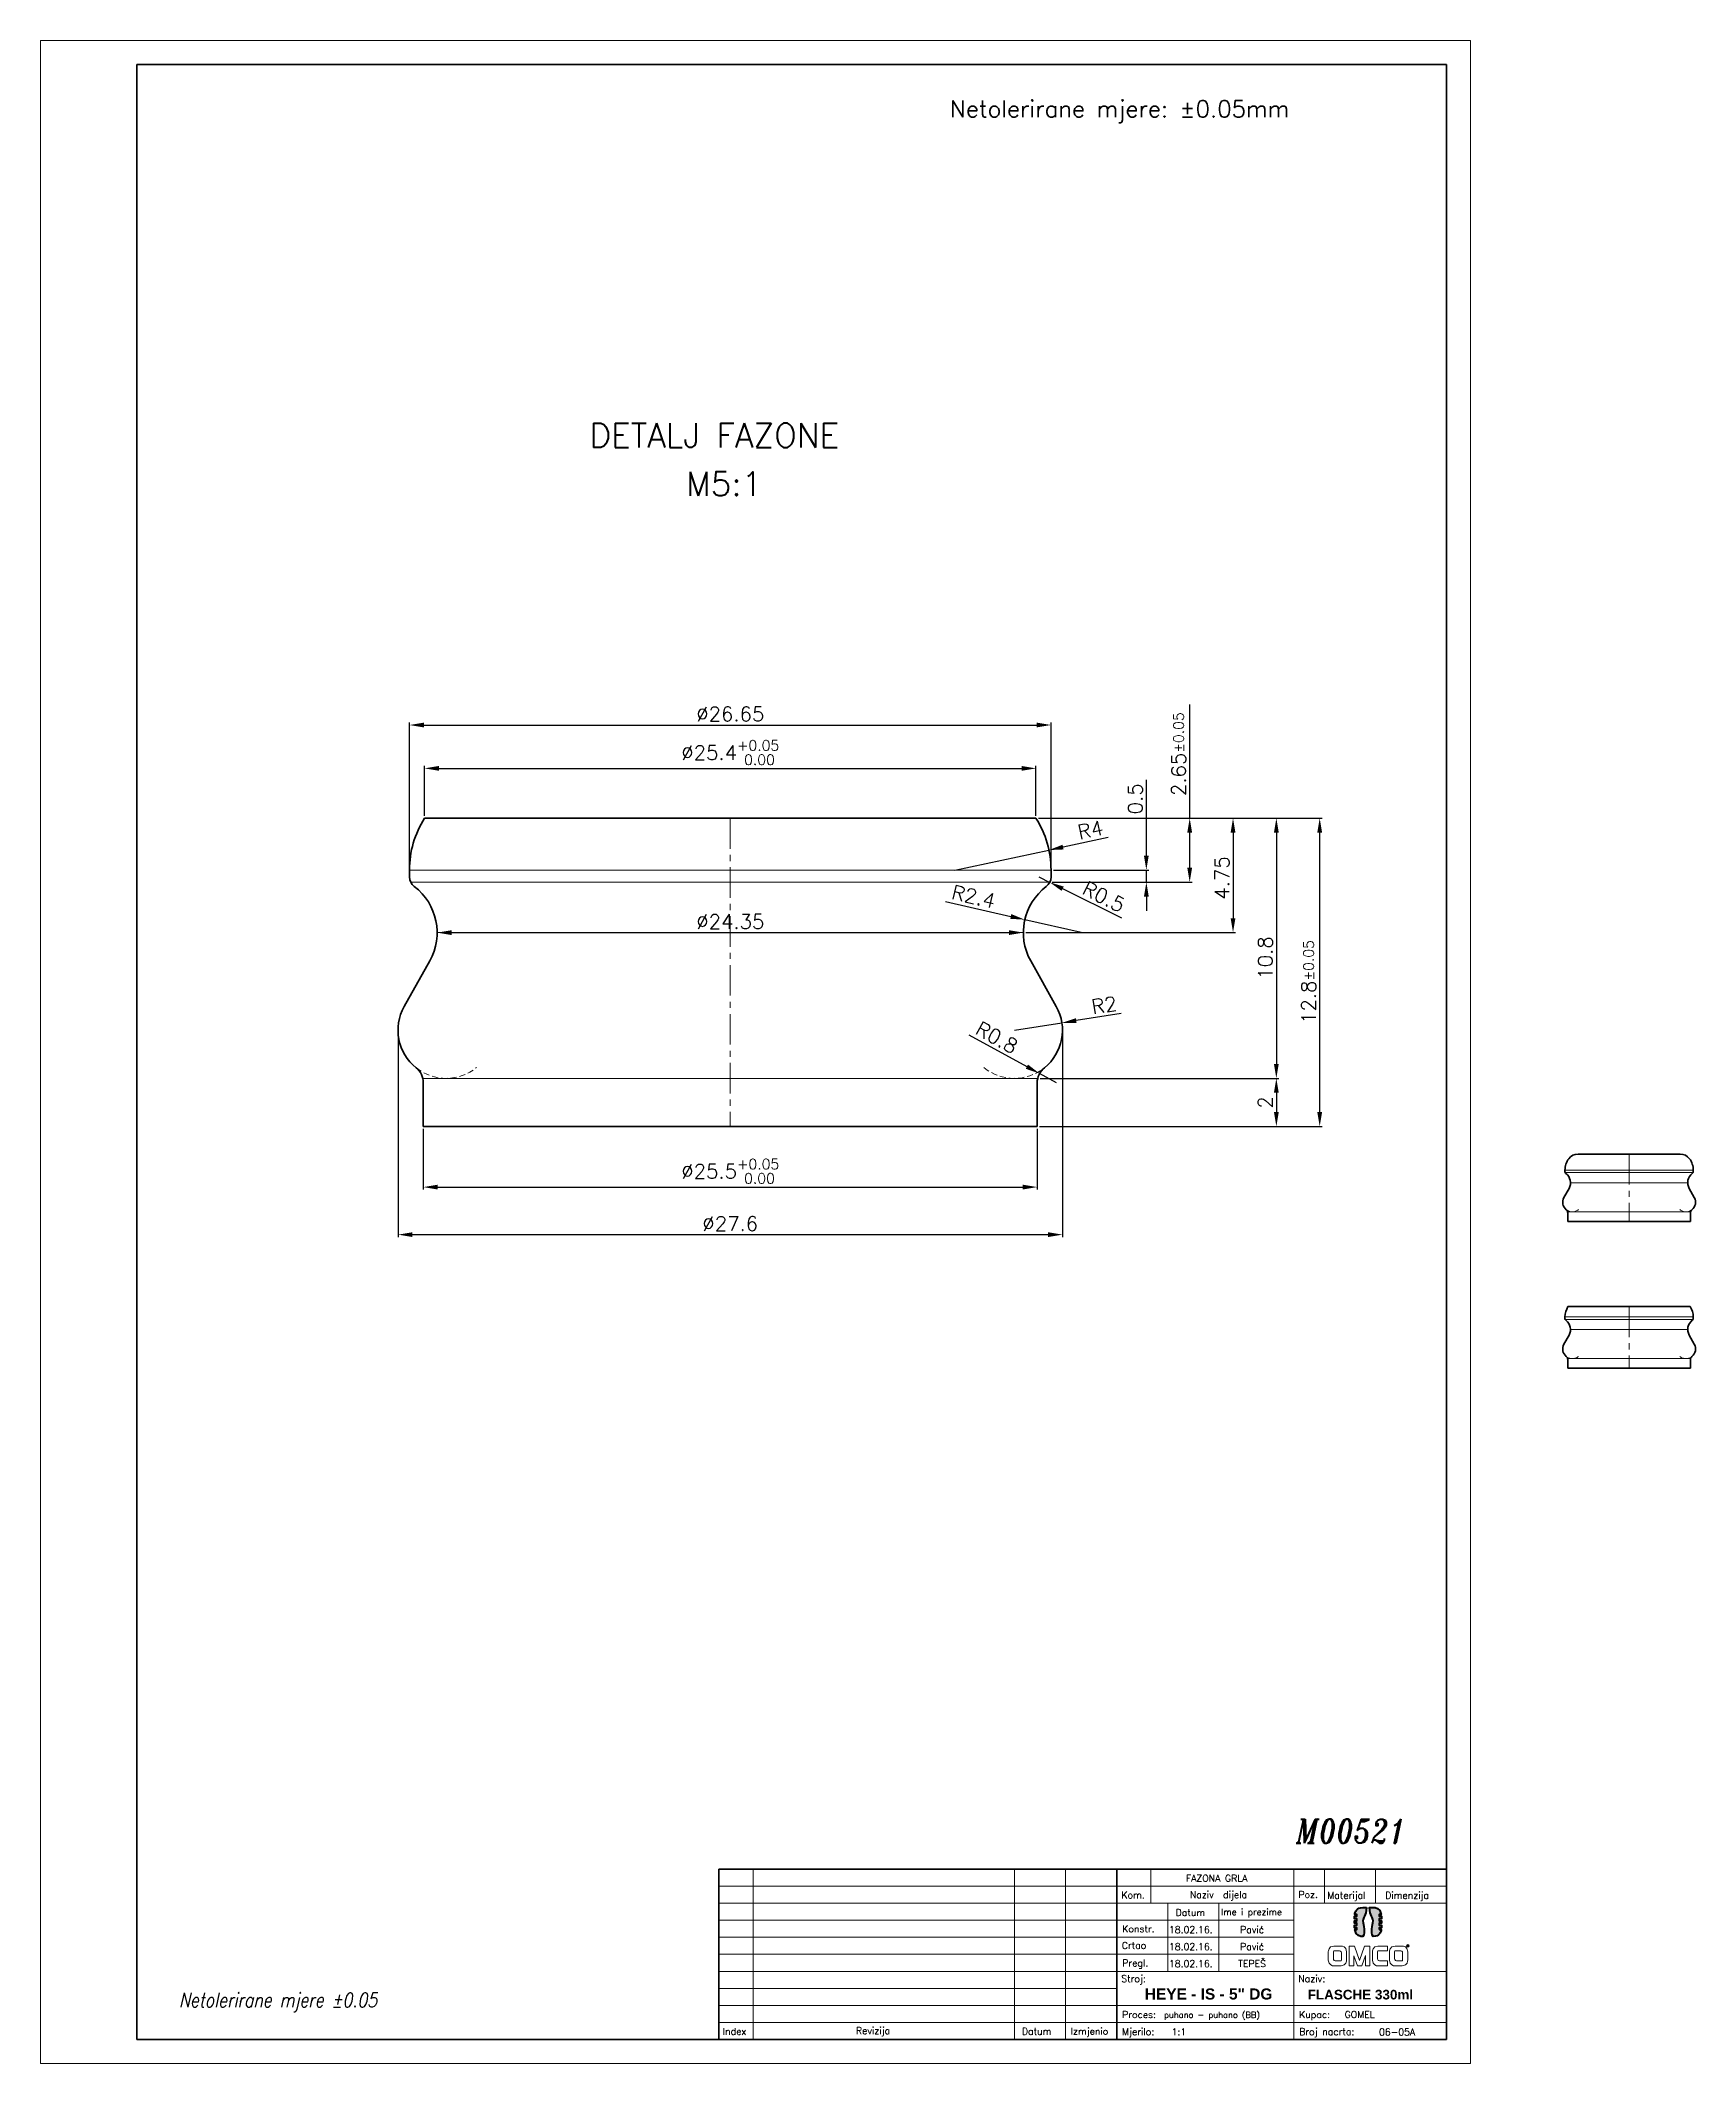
# Model space of a CAD drawing. Extents: x 678 to 1021, y 7 to 427.
import ezdxf

# ---------------------------------------------------------------- set-up
doc = ezdxf.new("R2010")
doc.units = 0
doc.header["$LTSCALE"] = 0.2
doc.linetypes.add('CENTER', pattern=[50.8, 31.75, -6.35, 6.35, -6.35])
doc.linetypes.add('HIDDEN', pattern=[9.525, 6.35, -3.175])
doc.layers.get('0').update_dxf_attribs({"linetype": 'CONTINUOUS', "lineweight": 15})
doc.layers.get('DEFPOINTS').update_dxf_attribs({"linetype": 'CONTINUOUS'})
for name, color, linetype, lineweight in [('1', 1, 'CENTER', 15), ('2', 2, 'HIDDEN', 15), ('3', 3, 'CONTINUOUS', 35), ('4', 5, 'CONTINUOUS', 50), ('8', 250, 'CONTINUOUS', 15)]:
    doc.layers.add(name, color=color, linetype=linetype, lineweight=lineweight)
doc.styles.add('ITALICT', font='ITALICT.shx', dxfattribs={"width": 0.8, "height": 2.5})
doc.styles.add('ROMANS', font='romans.shx')
doc.dimstyles.new('MD1', dxfattribs={"dimtxt": 3, "dimasz": 3, "dimexe": 0.5, "dimexo": 0.5, "dimgap": 0.8, "dimtad": 1, "dimlfac": 0.2, "dimzin": 9, "dimdsep": 46, "dimtxsty": 'ROMANS', "dimcen": 1, "dimclrt": 256, "dimadec": 1, "dimazin": 2, "dimtfac": 1, "dimtmove": 0, "dimatfit": 3, "dimfxl": 1, "dimtolj": 1, "dimtzin": 0, "dimarcsym": 0})
doc.dimstyles.new('MD1$4', dxfattribs={"dimtxt": 3, "dimasz": 3, "dimexe": 0.5, "dimexo": 0.5, "dimgap": 0.8, "dimtad": 1, "dimlfac": 0.2, "dimzin": 9, "dimdsep": 46, "dimtxsty": 'ROMANS', "dimcen": 1, "dimclrt": 256, "dimadec": 1, "dimazin": 2, "dimtfac": 1, "dimtmove": 0, "dimatfit": 3, "dimfxl": 1, "dimtolj": 1, "dimtzin": 0, "dimarcsym": 0})

msp = doc.modelspace()

# ---------------------------------------------------------------- texts
at = {"style": 'ROMANS'}
for s, height, p in [('Netolerirane mjere: %%p0.05mm', 3.5, (866.619, 410.801)), ('DETALJ FAZONE', 5, (791.746, 342.272)), ('M5:1', 5, (811.772, 332.223)), ('Kom.', 1.414, (902.231, 41.031)), ('FAZONA GRLA', 1.414, (915.628, 44.52)), ('Naziv  dijela', 1.414, (916.444, 41.108)), ('Poz.', 1.414, (938.991, 41.134)), ('Materijal', 1.414, (944.984, 40.977)), ('Dimenzija', 1.414, (957.031, 40.98)), ('Datum', 1.414, (913.501, 37.401)), ('Ime i prezime', 1.3433, (922.949, 37.534)), ('Konstr.', 1.414, (902.402, 34.018)), ('18.02.16.', 1.414, (912.096, 33.855)), ('Pavić', 1.414, (926.89, 33.855)), ('Crtao', 1.414, (902.308, 30.565)), ('18.02.16.', 1.414, (912.096, 30.32)), ('Pavić', 1.414, (926.89, 30.32)), ('Pregl.', 1.414, (902.402, 26.925)), ('18.02.16.', 1.414, (912.096, 26.785)), ('TEPEŠ', 1.414, (926.497, 26.803)), ('Stroj:', 1.414, (902.209, 23.667)), ('Naziv:', 1.414, (938.973, 23.667)), ('Proces:', 1.414, (902.381, 16.215)), ('puhano - puhano (BB)', 1.25, (911.081, 16.234)), ('Kupac:', 1.414, (939.145, 16.215)), ('GOMEL', 1.414, (948.595, 16.227)), ('Index', 1.414, (819.434, 12.711)), ('Revizija', 1.414, (847.11, 12.885)), ('Datum', 1.414, (881.571, 12.723)), ('Izmjenio', 1.414, (891.69, 12.764)), ('Mjerilo:', 1.414, (902.381, 12.68)), ('1:1', 1.414, (912.649, 12.626)), ('Broj nacrta:', 1.414, (939.154, 12.678)), ('06-05A', 1.414, (955.728, 12.596))]:
    msp.add_text(s, height=height, dxfattribs=at).set_placement(p)
at = {"style": 'ITALICT', "width": 0.8}
for s, height, p in [('M00521', 5, (938.499, 52.509)), ('Netolerirane mjere %%P0.05', 3, (706.5, 18.448))]:
    msp.add_text(s, height=height, dxfattribs=at).set_placement(p)
at = {"attachment_point": 1, "style": 'ROMANS'}
for s, insert, char_height, width in [('{\\fArial|b1|i0|c238|p34;HEYE - IS - 5" DG}', (907.078, 22.35), 2.3, 46.27901), ('{\\fArial|b1|i0|c238|p34;FLASCHE 330ml}', (940.921, 22.064), 2, 34.724)]:
    msp.add_mtext(s, dxfattribs=dict(at, insert=insert, char_height=char_height, width=width))

# ---------------------------------------------------------------- blocks, each defined once
blk = doc.blocks.new('*D2')
at = {"color": 0, "lineweight": -2, "transparency": 16777216}
for p, q in [((757.24, 200.79), (757.24, 188.21)), ((884.74, 200.79), (884.74, 188.21)), ((760.24, 188.71), (881.74, 188.71))]:
    blk.add_line(p, q, dxfattribs=at)
at = {"color": 0, "transparency": 16777216}
for points in [[(760.24, 189.21), (760.24, 188.21), (757.24, 188.71)], [(881.74, 189.21), (881.74, 188.21), (884.74, 188.71)]]:
    blk.add_solid(points, dxfattribs=at)
at = {"layer": 'DEFPOINTS', "color": 0, "transparency": 16777216}
for p in [(757.24, 201.29), (884.74, 201.29), (884.74, 188.71)]:
    blk.add_point(p, dxfattribs=at)
at = {"transparency": 16777216, "insert": (820.99, 192), "char_height": 3, "attachment_point": 5, "style": 'ROMANS'}
blk.add_mtext('\\A1;%%c25.5{}{\\H0.71x;\\C3;\\S+0.05^  0.00;}', dxfattribs=at)
blk = doc.blocks.new('*D3')
at = {"color": 0, "lineweight": -2, "transparency": 16777216}
for p, q in [((751.99, 220.79), (751.99, 178.34)), ((889.99, 220.79), (889.99, 178.34)), ((754.99, 178.84), (886.99, 178.84))]:
    blk.add_line(p, q, dxfattribs=at)
at = {"color": 0, "transparency": 16777216}
for points in [[(754.99, 179.34), (754.99, 178.34), (751.99, 178.84)], [(886.99, 179.34), (886.99, 178.34), (889.99, 178.84)]]:
    blk.add_solid(points, dxfattribs=at)
at = {"layer": 'DEFPOINTS', "color": 0, "transparency": 16777216}
for p in [(751.99, 221.29), (889.99, 221.29), (889.99, 178.84)]:
    blk.add_point(p, dxfattribs=at)
at = {"transparency": 16777216, "insert": (820.99, 181.14), "char_height": 3, "attachment_point": 5, "style": 'ROMANS'}
blk.add_mtext('\\A1;%%c27.6', dxfattribs=at)
blk = doc.blocks.new('*D4')
at = {"color": 0, "lineweight": -2, "transparency": 16777216}
for p, q in [((763.11, 241.54), (878.86, 241.54)), ((881.86, 241.99), (881.86, 242.04))]:
    blk.add_line(p, q, dxfattribs=at)
at = {"color": 0, "transparency": 16777216}
for points in [[(763.11, 242.04), (763.11, 241.04), (760.11, 241.54)], [(878.86, 242.04), (878.86, 241.04), (881.86, 241.54)]]:
    blk.add_solid(points, dxfattribs=at)
at = {"layer": 'DEFPOINTS', "color": 0, "transparency": 16777216}
for p in [(760.11, 241.54), (881.86, 241.54), (881.86, 241.49)]:
    blk.add_point(p, dxfattribs=at)
at = {"transparency": 16777216, "insert": (820.99, 243.84), "char_height": 3, "attachment_point": 5, "style": 'ROMANS'}
blk.add_mtext('\\A1;%%c24.35', dxfattribs=at)
blk = doc.blocks.new('*D5')
at = {"color": 0, "lineweight": -2, "transparency": 16777216}
for p, q in [((754.36, 255.04), (754.36, 285.14)), ((757.36, 284.64), (884.61, 284.64)), ((887.61, 255.04), (887.61, 285.14))]:
    blk.add_line(p, q, dxfattribs=at)
at = {"color": 0, "transparency": 16777216}
for points in [[(757.36, 285.14), (757.36, 284.14), (754.36, 284.64)], [(884.61, 285.14), (884.61, 284.14), (887.61, 284.64)]]:
    blk.add_solid(points, dxfattribs=at)
at = {"layer": 'DEFPOINTS', "color": 0, "transparency": 16777216}
for p in [(887.61, 284.64), (754.36, 254.54), (887.61, 254.54)]:
    blk.add_point(p, dxfattribs=at)
at = {"transparency": 16777216, "insert": (820.99, 286.94), "char_height": 3, "attachment_point": 5, "style": 'ROMANS'}
blk.add_mtext('\\A1;%%c26.65', dxfattribs=at)
blk = doc.blocks.new('*D6')
at = {"color": 0, "lineweight": -2, "transparency": 16777216}
for p, q in [((757.5, 265.79), (757.5, 276.14)), ((760.5, 275.64), (881.48, 275.64)), ((884.48, 265.79), (884.48, 276.14))]:
    blk.add_line(p, q, dxfattribs=at)
at = {"color": 0, "transparency": 16777216}
for points in [[(760.5, 276.14), (760.5, 275.14), (757.5, 275.64)], [(881.48, 276.14), (881.48, 275.14), (884.48, 275.64)]]:
    blk.add_solid(points, dxfattribs=at)
at = {"layer": 'DEFPOINTS', "color": 0, "transparency": 16777216}
for p in [(884.48, 275.64), (757.5, 265.29), (884.48, 265.29)]:
    blk.add_point(p, dxfattribs=at)
at = {"transparency": 16777216, "insert": (820.99, 278.92), "char_height": 3, "attachment_point": 5, "style": 'ROMANS'}
blk.add_mtext('\\A1;%%c25.4{}{\\H0.71x;\\C3;\\S+0.05^  0.00;}', dxfattribs=at)
blk = doc.blocks.new('*D7')
at = {"color": 0, "lineweight": -2, "transparency": 16777216}
for p, q in [((916.41, 265.29), (916.41, 288.89)), ((884.98, 265.29), (916.91, 265.29)), ((916.41, 255.04), (916.41, 262.29)), ((887.87, 252.04), (916.91, 252.04))]:
    blk.add_line(p, q, dxfattribs=at)
at = {"color": 0, "transparency": 16777216}
for points in [[(915.91, 262.29), (916.91, 262.29), (916.41, 265.29)], [(915.91, 255.04), (916.91, 255.04), (916.41, 252.04)]]:
    blk.add_solid(points, dxfattribs=at)
at = {"layer": 'DEFPOINTS', "color": 0, "transparency": 16777216}
for p in [(884.48, 265.29), (887.37, 252.04), (916.41, 252.04)]:
    blk.add_point(p, dxfattribs=at)
at = {"transparency": 16777216, "insert": (914.11, 278.59), "char_height": 3, "attachment_point": 5, "rotation": 90, "style": 'ROMANS'}
blk.add_mtext('\\A1;2.65{}{\\H0.71x;\\C3;%%p0.05}', dxfattribs=at)
blk = doc.blocks.new('*D8')
at = {"color": 0, "lineweight": -2, "transparency": 16777216}
for p, q in [((907.41, 257.54), (907.41, 273.27)), ((887.87, 252.04), (907.91, 252.04)), ((888.11, 254.54), (907.91, 254.54)), ((907.41, 252.04), (907.41, 254.54)), ((907.41, 249.04), (907.41, 246.04))]:
    blk.add_line(p, q, dxfattribs=at)
at = {"color": 0, "transparency": 16777216}
for points in [[(906.91, 257.54), (907.91, 257.54), (907.41, 254.54)], [(906.91, 249.04), (907.91, 249.04), (907.41, 252.04)]]:
    blk.add_solid(points, dxfattribs=at)
at = {"layer": 'DEFPOINTS', "color": 0, "transparency": 16777216}
for p in [(887.37, 252.04), (887.61, 254.54), (907.41, 254.54)]:
    blk.add_point(p, dxfattribs=at)
at = {"transparency": 16777216, "insert": (905.11, 269.33), "char_height": 3, "attachment_point": 5, "rotation": 90, "style": 'ROMANS'}
blk.add_mtext('\\A1;0.5', dxfattribs=at)
blk = doc.blocks.new('*D9')
at = {"color": 0, "lineweight": -2, "transparency": 16777216}
for p, q in [((884.98, 265.29), (925.91, 265.29)), ((925.41, 262.29), (925.41, 244.54)), ((882.36, 241.54), (925.91, 241.54))]:
    blk.add_line(p, q, dxfattribs=at)
at = {"color": 0, "transparency": 16777216}
for points in [[(924.91, 262.29), (925.91, 262.29), (925.41, 265.29)], [(924.91, 244.54), (925.91, 244.54), (925.41, 241.54)]]:
    blk.add_solid(points, dxfattribs=at)
at = {"layer": 'DEFPOINTS', "color": 0, "transparency": 16777216}
for p in [(884.48, 265.29), (881.86, 241.54), (925.41, 241.54)]:
    blk.add_point(p, dxfattribs=at)
at = {"transparency": 16777216, "insert": (923.11, 252.91), "char_height": 3, "attachment_point": 5, "rotation": 90, "style": 'ROMANS'}
blk.add_mtext('\\A1;4.75', dxfattribs=at)
blk = doc.blocks.new('*D10')
at = {"color": 0, "lineweight": -2, "transparency": 16777216}
for p, q in [((884.98, 265.29), (934.91, 265.29)), ((934.41, 262.29), (934.41, 214.29)), ((885.35, 211.29), (934.91, 211.29))]:
    blk.add_line(p, q, dxfattribs=at)
at = {"color": 0, "transparency": 16777216}
for points in [[(933.91, 262.29), (934.91, 262.29), (934.41, 265.29)], [(933.91, 214.29), (934.91, 214.29), (934.41, 211.29)]]:
    blk.add_solid(points, dxfattribs=at)
at = {"layer": 'DEFPOINTS', "color": 0, "transparency": 16777216}
for p in [(884.48, 265.29), (884.85, 211.29), (934.41, 211.29)]:
    blk.add_point(p, dxfattribs=at)
at = {"transparency": 16777216, "insert": (932.11, 236.29), "char_height": 3, "attachment_point": 5, "rotation": 90, "style": 'ROMANS'}
blk.add_mtext('\\A1;10.8', dxfattribs=at)
blk = doc.blocks.new('*D11')
at = {"color": 0, "lineweight": -2, "transparency": 16777216}
for p, q in [((885.35, 211.29), (934.91, 211.29)), ((934.41, 208.29), (934.41, 204.29)), ((885.24, 201.29), (934.91, 201.29))]:
    blk.add_line(p, q, dxfattribs=at)
at = {"color": 0, "transparency": 16777216}
for points in [[(933.91, 208.29), (934.91, 208.29), (934.41, 211.29)], [(933.91, 204.29), (934.91, 204.29), (934.41, 201.29)]]:
    blk.add_solid(points, dxfattribs=at)
at = {"layer": 'DEFPOINTS', "color": 0, "transparency": 16777216}
for p in [(884.85, 211.29), (884.74, 201.29), (934.41, 201.29)]:
    blk.add_point(p, dxfattribs=at)
at = {"transparency": 16777216, "insert": (932.11, 206.29), "char_height": 3, "attachment_point": 5, "rotation": 90, "style": 'ROMANS'}
blk.add_mtext('\\A1;2', dxfattribs=at)
blk = doc.blocks.new('*D12')
at = {"color": 0, "lineweight": -2, "transparency": 16777216}
for p, q in [((884.98, 265.29), (943.91, 265.29)), ((943.41, 204.29), (943.41, 262.29)), ((885.24, 201.29), (943.91, 201.29))]:
    blk.add_line(p, q, dxfattribs=at)
at = {"color": 0, "transparency": 16777216}
for points in [[(942.91, 262.29), (943.91, 262.29), (943.41, 265.29)], [(942.91, 204.29), (943.91, 204.29), (943.41, 201.29)]]:
    blk.add_solid(points, dxfattribs=at)
at = {"layer": 'DEFPOINTS', "color": 0, "transparency": 16777216}
for p in [(884.48, 265.29), (943.41, 265.29), (884.74, 201.29)]:
    blk.add_point(p, dxfattribs=at)
at = {"transparency": 16777216, "insert": (941.11, 231.29), "char_height": 3, "attachment_point": 5, "rotation": 90, "style": 'ROMANS'}
blk.add_mtext('\\A1;12.8{}{\\H0.71x;\\C3;%%p0.05}', dxfattribs=at)
blk = doc.blocks.new('*D30')
at = {"color": 0, "lineweight": -2, "transparency": 16777216}
for p, q in [((899.5, 261.29), (890.11, 259.3)), ((867.61, 254.54), (887.18, 258.68))]:
    blk.add_line(p, q, dxfattribs=at)
at = {"color": 0, "transparency": 16777216}
blk.add_solid([(890.01, 259.79), (890.22, 258.81), (887.18, 258.68)], dxfattribs=at)
at = {"layer": 'DEFPOINTS', "color": 0, "transparency": 16777216}
for p in [(887.18, 258.68), (867.61, 254.54)]:
    blk.add_point(p, dxfattribs=at)
at = {"transparency": 16777216, "insert": (895.8, 262.86), "char_height": 3, "attachment_point": 5, "rotation": 11.9565, "style": 'ROMANS'}
blk.add_mtext('\\A1;R4', dxfattribs=at)
blk = doc.blocks.new('*D31')
at = {"color": 0, "lineweight": -2, "transparency": 16777216}
for p, q in [((885.11, 253.1), (887.35, 251.98)), ((902.34, 244.53), (890.04, 250.65))]:
    blk.add_line(p, q, dxfattribs=at)
at = {"color": 0, "transparency": 16777216}
blk.add_solid([(890.26, 251.1), (889.81, 250.2), (887.35, 251.98)], dxfattribs=at)
at = {"layer": 'DEFPOINTS', "color": 0, "transparency": 16777216}
for p in [(885.11, 253.1), (887.35, 251.98)]:
    blk.add_point(p, dxfattribs=at)
at = {"transparency": 16777216, "insert": (898.56, 248.98), "char_height": 3, "attachment_point": 5, "rotation": 333.5586, "style": 'ROMANS'}
blk.add_mtext('\\A1;R0.5', dxfattribs=at)
blk = doc.blocks.new('*D32')
at = {"color": 0, "lineweight": -2, "transparency": 16777216}
for p, q in [((865.71, 248.02), (879.24, 244.9)), ((893.86, 241.54), (882.17, 244.23))]:
    blk.add_line(p, q, dxfattribs=at)
at = {"color": 0, "transparency": 16777216}
blk.add_solid([(879.36, 245.39), (879.13, 244.41), (882.17, 244.23)], dxfattribs=at)
at = {"layer": 'DEFPOINTS', "color": 0, "transparency": 16777216}
for p in [(882.17, 244.23), (893.86, 241.54)]:
    blk.add_point(p, dxfattribs=at)
at = {"transparency": 16777216, "insert": (871.53, 249.04), "char_height": 3, "attachment_point": 5, "rotation": 347.0319, "style": 'ROMANS'}
blk.add_mtext('\\A1;R2.4', dxfattribs=at)
blk = doc.blocks.new('*D33')
at = {"color": 0, "lineweight": -2, "transparency": 16777216}
for p, q in [((879.99, 221.29), (889.87, 222.81)), ((902.18, 224.72), (892.83, 223.27))]:
    blk.add_line(p, q, dxfattribs=at)
at = {"color": 0, "transparency": 16777216}
blk.add_solid([(892.76, 223.77), (892.91, 222.78), (889.87, 222.81)], dxfattribs=at)
at = {"layer": 'DEFPOINTS', "color": 0, "transparency": 16777216}
for p in [(889.87, 222.81), (879.99, 221.29)]:
    blk.add_point(p, dxfattribs=at)
at = {"transparency": 16777216, "insert": (898.64, 226.5), "char_height": 3, "attachment_point": 5, "rotation": 8.787, "style": 'ROMANS'}
blk.add_mtext('\\A1;R2', dxfattribs=at)
blk = doc.blocks.new('*D34')
at = {"color": 0, "lineweight": -2, "transparency": 16777216}
for p, q in [((870.54, 220.31), (882.59, 213.72)), ((888.74, 210.36), (885.23, 212.28))]:
    blk.add_line(p, q, dxfattribs=at)
at = {"color": 0, "transparency": 16777216}
blk.add_solid([(882.83, 214.15), (882.35, 213.28), (885.23, 212.28)], dxfattribs=at)
at = {"layer": 'DEFPOINTS', "color": 0, "transparency": 16777216}
for p in [(885.23, 212.28), (888.74, 210.36)]:
    blk.add_point(p, dxfattribs=at)
at = {"transparency": 16777216, "insert": (876.35, 219.75), "char_height": 3, "attachment_point": 5, "rotation": 331.3319, "style": 'ROMANS'}
blk.add_mtext('\\A1;R0.8', dxfattribs=at)

# ---------------------------------------------------------------- dimensions: what is measured, and where the dimension line sits
for base, p1, p2, text, override, picture, middle in [((887.611, 284.639), (754.361, 254.536), (887.611, 254.536), '%%c<>', {"dimtmove": 0}, '*D5', (820.986, 284.639)), ((884.476, 275.639), (757.496, 265.286), (884.476, 265.286), '%%c<>{}{\\H0.71x;\\C3;\\S+0.05^  0.00;}', {"dimtp": 0.05, "dimtm": 0, "dimtmove": 0}, '*D6', (820.986, 275.639)), ((889.986, 178.844), (751.986, 221.286), (889.986, 221.286), '%%c<>', {"dimtmove": 0}, '*D3', (820.986, 178.844)), ((884.736, 188.712), (757.236, 201.286), (884.736, 201.286), '%%c<>{}{\\H0.71x;\\C3;\\S+0.05^  0.00;}', {"dimdec": 1, "dimtp": 0.05, "dimtmove": 0}, '*D2', (820.986, 188.712))]:
    dim = msp.add_linear_dim(base=base, p1=p1, p2=p2, text=text, dimstyle='MD1', override=override)
    dim.commit()
    dim.dimension.update_dxf_attribs({"geometry": picture, "text_midpoint": middle, "dimtype": 160})
for base, p1, p2, override, picture, middle in [((916.407, 252.036), (884.476, 265.286), (887.374, 252.036), {"dimtp": 0.05, "dimtm": 0.05, "dimtmove": 0}, '*D7', (916.407, 278.588)), ((943.407, 265.286), (884.736, 201.286), (884.476, 265.286), {"dimtp": 0.05, "dimtm": 0.05, "dimtdec": 2, "dimtmove": 0, "dimtzin": 0}, '*D12', (943.407, 231.286))]:
    dim = msp.add_linear_dim(base=base, p1=p1, p2=p2, angle=90, text='<>{}{\\H0.71x;\\C3;%%p0.05}', dimstyle='MD1', override=override)
    dim.commit()
    dim.dimension.update_dxf_attribs({"geometry": picture, "text_midpoint": middle, "dimtype": 160})
for base, p1, p2, override, picture, middle in [((907.407, 254.536), (887.374, 252.036), (887.611, 254.536), {"dimdec": 1, "dimtmove": 0}, '*D8', (907.407, 269.326)), ((925.407, 241.536), (884.476, 265.286), (881.861, 241.536), {"dimtmove": 0}, '*D9', (925.407, 252.911)), ((934.407, 211.286), (884.476, 265.286), (884.845, 211.286), {"dimtmove": 0}, '*D10', (934.407, 236.286))]:
    dim = msp.add_linear_dim(base=base, p1=p1, p2=p2, angle=90, dimstyle='MD1', override=override)
    dim.commit()
    dim.dimension.update_dxf_attribs({"geometry": picture, "text_midpoint": middle, "dimtype": 160})
for center, mpoint, picture, middle in [((867.611, 254.536), (887.177, 258.679), '*D30', (896.275, 260.606)), ((885.111, 253.098), (887.35, 251.985), '*D31', (897.531, 246.921)), ((893.861, 241.536), (882.167, 244.229), '*D32', (871.016, 246.797)), ((879.986, 221.286), (889.869, 222.813), '*D33', (898.989, 224.223)), ((888.736, 210.357), (885.226, 212.276), '*D34', (875.249, 217.731))]:
    dim = msp.add_radius_dim(center=center, mpoint=mpoint, dimstyle='MD1$4')
    dim.commit()
    dim.dimension.update_dxf_attribs({"geometry": picture, "text_midpoint": middle})
dim = msp.add_linear_dim(base=(881.861, 241.536), p1=(760.111, 241.536), p2=(881.861, 241.494), text='%%c<>', dimstyle='MD1', override={"dimtp": 0, "dimtm": 0.05})
dim.commit()
dim.dimension.update_dxf_attribs({"geometry": '*D4', "text_midpoint": (820.986, 243.836)})
dim = msp.add_linear_dim(base=(934.407, 201.286), p1=(884.845, 211.286), p2=(884.736, 201.286), angle=90, dimstyle='MD1')
dim.commit()
dim.dimension.update_dxf_attribs({"geometry": '*D11', "text_midpoint": (932.107, 206.286)})

# ---------------------------------------------------------------- hatches: boundary and pattern name
at = {"layer": '4'}
h = msp.add_hatch(color=142, dxfattribs=at)
edge = h.paths.add_edge_path()
edge.add_spline(control_points=[(950.69, 34.588), (950.69, 34.588), (950.69, 34.588), (950.69, 34.588), (950.69, 34.588), (950.847, 33.196), (952.077, 33.124), (952.259, 33.124), (952.259, 33.124), (952.259, 33.124), (952.395, 33.124), (952.395, 33.124), (952.395, 33.124), (953.041, 34.053), (952.391, 35.407), (952.391, 36.374), (952.391, 36.374), (952.391, 37.134), (953.06, 37.338), (953.133, 39.161), (953.133, 39.161), (952.361, 39.161), (952.361, 39.161), (952.361, 39.161), (951.058, 39.161), (950.761, 38.156), (950.693, 37.697)], knot_values=[0.8095238, 0.8095238, 0.8095238, 0.8095238, 0.8333333, 0.8333333, 0.8333333, 0.8334333, 0.8571429, 0.8571429, 0.8571429, 0.8572429, 0.9047619, 0.9047619, 0.9047619, 0.9048619, 0.952381, 0.952381, 0.952381, 0.952481, 1, 1, 1, 1.047619, 1.047619, 1.047619, 1.047719, 1.0952381, 1.0952381, 1.0952381, 1.0952381], degree=3, periodic=0)
edge.add_spline(control_points=[(950.693, 37.697), (950.693, 37.697), (951.135, 37.697), (951.135, 37.697)], knot_values=[0.0952381, 0.0952381, 0.0952381, 0.0952381, 0.1428571, 0.1428571, 0.1428571, 0.1428571], degree=3, periodic=0)
edge.add_spline(control_points=[(951.135, 37.697), (951.135, 37.697), (951.135, 37.697), (951.135, 37.697), (951.135, 37.697), (951.135, 37.697), (951.135, 37.328), (951.135, 37.328)], knot_values=[0.1428571, 0.1428571, 0.1428571, 0.1428571, 0.1666667, 0.1666667, 0.1666667, 0.1667667, 0.1904762, 0.1904762, 0.1904762, 0.1904762], degree=3, periodic=0)
edge.add_spline(control_points=[(951.135, 37.328), (951.135, 37.328), (951.135, 37.328), (951.135, 37.328), (951.135, 37.328), (951.135, 37.328), (950.673, 37.328), (950.673, 37.328)], knot_values=[0.1904762, 0.1904762, 0.1904762, 0.1904762, 0.2142857, 0.2142857, 0.2142857, 0.2143857, 0.2380952, 0.2380952, 0.2380952, 0.2380952], degree=3, periodic=0)
edge.add_spline(control_points=[(950.673, 37.328), (950.673, 37.328), (950.673, 37.328), (950.673, 37.328), (950.673, 37.328), (950.673, 37.328), (950.673, 36.784), (950.673, 36.784)], knot_values=[0.2380952, 0.2380952, 0.2380952, 0.2380952, 0.2619048, 0.2619048, 0.2619048, 0.2620048, 0.2857143, 0.2857143, 0.2857143, 0.2857143], degree=3, periodic=0)
edge.add_spline(control_points=[(950.673, 36.784), (950.673, 36.784), (950.673, 36.784), (950.673, 36.784), (950.673, 36.784), (950.673, 36.784), (951.135, 36.784), (951.135, 36.784)], knot_values=[0.2857143, 0.2857143, 0.2857143, 0.2857143, 0.3095238, 0.3095238, 0.3095238, 0.3096238, 0.3333333, 0.3333333, 0.3333333, 0.3333333], degree=3, periodic=0)
edge.add_spline(control_points=[(951.135, 36.784), (951.135, 36.784), (951.135, 36.784), (951.135, 36.784), (951.135, 36.784), (951.135, 36.784), (951.135, 36.414), (951.135, 36.414)], knot_values=[0.3333333, 0.3333333, 0.3333333, 0.3333333, 0.3571429, 0.3571429, 0.3571429, 0.3572429, 0.3809524, 0.3809524, 0.3809524, 0.3809524], degree=3, periodic=0)
edge.add_spline(control_points=[(951.135, 36.414), (951.135, 36.414), (951.135, 36.414), (951.135, 36.414), (951.135, 36.414), (951.135, 36.414), (950.673, 36.414), (950.673, 36.414)], knot_values=[0.3809524, 0.3809524, 0.3809524, 0.3809524, 0.4047619, 0.4047619, 0.4047619, 0.4048619, 0.4285714, 0.4285714, 0.4285714, 0.4285714], degree=3, periodic=0)
edge.add_spline(control_points=[(950.673, 36.414), (950.673, 36.414), (950.673, 36.414), (950.673, 36.414), (950.673, 36.414), (950.673, 36.414), (950.673, 35.871), (950.673, 35.871)], knot_values=[0.4285714, 0.4285714, 0.4285714, 0.4285714, 0.452381, 0.452381, 0.452381, 0.452481, 0.4761905, 0.4761905, 0.4761905, 0.4761905], degree=3, periodic=0)
edge.add_spline(control_points=[(950.673, 35.871), (950.673, 35.871), (950.673, 35.871), (950.673, 35.871), (950.673, 35.871), (950.673, 35.871), (951.135, 35.871), (951.135, 35.871)], knot_values=[0.4761905, 0.4761905, 0.4761905, 0.4761905, 0.5, 0.5, 0.5, 0.5001, 0.5238095, 0.5238095, 0.5238095, 0.5238095], degree=3, periodic=0)
edge.add_spline(control_points=[(951.135, 35.871), (951.135, 35.871), (951.135, 35.871), (951.135, 35.871), (951.135, 35.871), (951.135, 35.871), (951.135, 35.501), (951.135, 35.501)], knot_values=[0.5238095, 0.5238095, 0.5238095, 0.5238095, 0.547619, 0.547619, 0.547619, 0.547719, 0.5714286, 0.5714286, 0.5714286, 0.5714286], degree=3, periodic=0)
edge.add_spline(control_points=[(951.135, 35.501), (951.135, 35.501), (951.135, 35.501), (951.135, 35.501), (951.135, 35.501), (951.135, 35.501), (950.673, 35.501), (950.673, 35.501)], knot_values=[0.5714286, 0.5714286, 0.5714286, 0.5714286, 0.5952381, 0.5952381, 0.5952381, 0.5953381, 0.6190476, 0.6190476, 0.6190476, 0.6190476], degree=3, periodic=0)
edge.add_spline(control_points=[(950.673, 35.501), (950.673, 35.501), (950.673, 35.501), (950.673, 35.501), (950.673, 35.501), (950.673, 35.501), (950.673, 34.958), (950.673, 34.958)], knot_values=[0.6190476, 0.6190476, 0.6190476, 0.6190476, 0.6428571, 0.6428571, 0.6428571, 0.6429571, 0.6666667, 0.6666667, 0.6666667, 0.6666667], degree=3, periodic=0)
edge.add_spline(control_points=[(950.673, 34.958), (950.673, 34.958), (950.673, 34.958), (950.673, 34.958), (950.673, 34.958), (950.673, 34.958), (951.135, 34.958), (951.135, 34.958)], knot_values=[0.6666667, 0.6666667, 0.6666667, 0.6666667, 0.6904762, 0.6904762, 0.6904762, 0.6905762, 0.7142857, 0.7142857, 0.7142857, 0.7142857], degree=3, periodic=0)
edge.add_spline(control_points=[(951.135, 34.958), (951.135, 34.958), (951.135, 34.958), (951.135, 34.958), (951.135, 34.958), (951.135, 34.958), (951.135, 34.588), (951.135, 34.588)], knot_values=[0.7142857, 0.7142857, 0.7142857, 0.7142857, 0.7380952, 0.7380952, 0.7380952, 0.7381952, 0.7619048, 0.7619048, 0.7619048, 0.7619048], degree=3, periodic=0)
edge.add_spline(control_points=[(951.135, 34.588), (951.135, 34.588), (951.135, 34.588), (951.135, 34.588), (951.135, 34.588), (951.135, 34.588), (950.69, 34.588), (950.69, 34.588)], knot_values=[0.7619048, 0.7619048, 0.7619048, 0.7619048, 0.7857143, 0.7857143, 0.7857143, 0.7858143, 0.8095238, 0.8095238, 0.8095238, 0.8095238], degree=3, periodic=0)
h = msp.add_hatch(color=253, dxfattribs=at)
edge = h.paths.add_edge_path()
edge.add_spline(control_points=[(955.757, 35.871), (955.757, 35.871), (955.757, 35.871), (955.757, 35.871), (955.757, 35.871), (955.757, 35.871), (956.219, 35.871), (956.219, 35.871)], knot_values=[0.2380952, 0.2380952, 0.2380952, 0.2380952, 0.2619048, 0.2619048, 0.2619048, 0.2620048, 0.2857143, 0.2857143, 0.2857143, 0.2857143], degree=3, periodic=0)
edge.add_spline(control_points=[(956.219, 35.871), (956.219, 35.871), (956.219, 35.871), (956.219, 35.871), (956.219, 35.871), (956.219, 35.871), (956.219, 36.414), (956.219, 36.414)], knot_values=[0.2857143, 0.2857143, 0.2857143, 0.2857143, 0.3095238, 0.3095238, 0.3095238, 0.3096238, 0.3333333, 0.3333333, 0.3333333, 0.3333333], degree=3, periodic=0)
edge.add_spline(control_points=[(956.219, 36.414), (956.219, 36.414), (956.219, 36.414), (956.219, 36.414), (956.219, 36.414), (956.219, 36.414), (955.757, 36.414), (955.757, 36.414)], knot_values=[0.3333333, 0.3333333, 0.3333333, 0.3333333, 0.3571429, 0.3571429, 0.3571429, 0.3572429, 0.3809524, 0.3809524, 0.3809524, 0.3809524], degree=3, periodic=0)
edge.add_spline(control_points=[(955.757, 36.414), (955.757, 36.414), (955.757, 36.414), (955.757, 36.414), (955.757, 36.414), (955.757, 36.414), (955.757, 36.784), (955.757, 36.784)], knot_values=[0.3809524, 0.3809524, 0.3809524, 0.3809524, 0.4047619, 0.4047619, 0.4047619, 0.4048619, 0.4285714, 0.4285714, 0.4285714, 0.4285714], degree=3, periodic=0)
edge.add_spline(control_points=[(955.757, 36.784), (955.757, 36.784), (955.757, 36.784), (955.757, 36.784), (955.757, 36.784), (955.757, 36.784), (956.219, 36.784), (956.219, 36.784)], knot_values=[0.4285714, 0.4285714, 0.4285714, 0.4285714, 0.4523809, 0.4523809, 0.4523809, 0.4524809, 0.4761905, 0.4761905, 0.4761905, 0.4761905], degree=3, periodic=0)
edge.add_spline(control_points=[(956.219, 36.784), (956.219, 36.784), (956.219, 36.784), (956.219, 36.784), (956.219, 36.784), (956.219, 36.784), (956.219, 37.328), (956.219, 37.328)], knot_values=[0.4761905, 0.4761905, 0.4761905, 0.4761905, 0.5, 0.5, 0.5, 0.5001, 0.5238095, 0.5238095, 0.5238095, 0.5238095], degree=3, periodic=0)
edge.add_spline(control_points=[(956.219, 37.328), (956.219, 37.328), (956.219, 37.328), (956.219, 37.328), (956.219, 37.328), (956.219, 37.328), (955.757, 37.328), (955.757, 37.328)], knot_values=[0.5238095, 0.5238095, 0.5238095, 0.5238095, 0.547619, 0.547619, 0.547619, 0.547719, 0.5714286, 0.5714286, 0.5714286, 0.5714286], degree=3, periodic=0)
edge.add_spline(control_points=[(955.757, 37.328), (955.757, 37.328), (955.757, 37.328), (955.757, 37.328), (955.757, 37.328), (955.757, 37.328), (955.757, 37.697), (955.757, 37.697)], knot_values=[0.5714286, 0.5714286, 0.5714286, 0.5714286, 0.5952381, 0.5952381, 0.5952381, 0.5953381, 0.6190476, 0.6190476, 0.6190476, 0.6190476], degree=3, periodic=0)
edge.add_spline(control_points=[(955.757, 37.697), (955.757, 37.697), (955.757, 37.697), (955.757, 37.697), (955.757, 37.697), (955.757, 37.697), (956.201, 37.697), (956.201, 37.697)], knot_values=[0.6190476, 0.6190476, 0.6190476, 0.6190476, 0.6428571, 0.6428571, 0.6428571, 0.6429571, 0.6666667, 0.6666667, 0.6666667, 0.6666667], degree=3, periodic=0)
edge.add_spline(control_points=[(956.201, 37.697), (956.201, 37.697), (956.201, 37.697), (956.201, 37.697), (956.201, 37.697), (956.038, 39.081), (954.814, 39.161), (954.633, 39.161), (954.633, 39.161), (954.633, 39.161), (953.759, 39.161), (953.759, 39.161)], knot_values=[0.6666667, 0.6666667, 0.6666667, 0.6666667, 0.6904762, 0.6904762, 0.6904762, 0.6905762, 0.7142857, 0.7142857, 0.7142857, 0.7143857, 0.7619048, 0.7619048, 0.7619048, 0.7619048], degree=3, periodic=0)
edge.add_spline(control_points=[(953.759, 39.161), (953.759, 39.161), (953.759, 39.161), (953.759, 39.161), (953.759, 39.161), (953.832, 37.338), (954.501, 37.134), (954.501, 36.374), (954.501, 36.374), (954.501, 35.407), (953.851, 34.053), (954.497, 33.124), (954.497, 33.124), (954.497, 33.124), (954.541, 33.124), (954.541, 33.124), (954.541, 33.124), (955.844, 33.124), (956.135, 34.129), (956.2, 34.588)], knot_values=[0.7619048, 0.7619048, 0.7619048, 0.7619048, 0.7857143, 0.7857143, 0.7857143, 0.7858143, 0.8095238, 0.8095238, 0.8095238, 0.8096238, 0.8571429, 0.8571429, 0.8571429, 0.8572429, 0.9047619, 0.9047619, 0.9047619, 0.9048619, 0.952381, 0.952381, 0.952381, 0.952381], degree=3, periodic=0)
edge.add_spline(control_points=[(956.2, 34.588), (956.2, 34.588), (955.757, 34.588), (955.757, 34.588), (955.757, 34.588), (955.757, 34.958), (955.757, 34.958)], knot_values=[0.952381, 0.952381, 0.952381, 0.952381, 1, 1, 1, 1.047619, 1.047619, 1.047619, 1.047619], degree=3, periodic=0)
edge.add_spline(control_points=[(955.757, 34.958), (955.757, 34.958), (955.757, 34.958), (955.757, 34.958), (955.757, 34.958), (955.757, 34.958), (956.219, 34.958), (956.219, 34.958)], knot_values=[0.047619, 0.047619, 0.047619, 0.047619, 0.0714286, 0.0714286, 0.0714286, 0.0715286, 0.0952381, 0.0952381, 0.0952381, 0.0952381], degree=3, periodic=0)
edge.add_spline(control_points=[(956.219, 34.958), (956.219, 34.958), (956.219, 34.958), (956.219, 34.958), (956.219, 34.958), (956.219, 34.958), (956.219, 35.501), (956.219, 35.501)], knot_values=[0.0952381, 0.0952381, 0.0952381, 0.0952381, 0.1190476, 0.1190476, 0.1190476, 0.1191476, 0.1428571, 0.1428571, 0.1428571, 0.1428571], degree=3, periodic=0)
edge.add_spline(control_points=[(956.219, 35.501), (956.219, 35.501), (956.219, 35.501), (956.219, 35.501), (956.219, 35.501), (956.219, 35.501), (955.757, 35.501), (955.757, 35.501)], knot_values=[0.1428571, 0.1428571, 0.1428571, 0.1428571, 0.1666667, 0.1666667, 0.1666667, 0.1667667, 0.1904762, 0.1904762, 0.1904762, 0.1904762], degree=3, periodic=0)
edge.add_spline(control_points=[(955.757, 35.501), (955.757, 35.501), (955.757, 35.501), (955.757, 35.501), (955.757, 35.501), (955.757, 35.501), (955.757, 35.871), (955.757, 35.871)], knot_values=[0.1904762, 0.1904762, 0.1904762, 0.1904762, 0.2142857, 0.2142857, 0.2142857, 0.2143857, 0.2380952, 0.2380952, 0.2380952, 0.2380952], degree=3, periodic=0)

# ---------------------------------------------------------------- linework, layer by layer
at = {"linetype": 'ByBlock'}
for p, q in [((677.719, 6.758), (677.719, 426.758)), ((677.719, 426.758), (974.719, 426.758)), ((974.719, 6.758), (974.719, 426.758)), ((677.719, 6.758), (974.719, 6.758))]:
    msp.add_line(p, q, dxfattribs=at)
for p, q in [((825.715, 47.108), (825.715, 11.758)), ((880.042, 47.108), (880.042, 11.758)), ((890.647, 47.108), (890.647, 11.758)), ((908.322, 47.108), (908.322, 40.038)), ((938.016, 47.108), (938.016, 11.758)), ((944.379, 47.108), (944.379, 40.038)), ((954.984, 47.108), (954.984, 40.038)), ((818.645, 43.573), (969.719, 43.573)), ((969.719, 40.038), (818.645, 40.038)), ((911.857, 40.038), (911.857, 25.898)), ((922.462, 40.038), (922.462, 25.898)), ((818.645, 36.503), (938.016, 36.503)), ((818.645, 32.968), (938.016, 32.968)), ((818.645, 29.433), (938.016, 29.433)), ((818.645, 25.898), (969.719, 25.898)), ((901.252, 22.363), (818.645, 22.363)), ((818.645, 18.828), (969.719, 18.828)), ((818.645, 15.293), (969.719, 15.293))]:
    msp.add_line(p, q)
for points, knots in [([(947.837, 27.044), (947.837, 27.044), (946.284, 27.044), (946.284, 27.044), (946.284, 27.044), (946.151, 27.044), (945.204, 27.099), (945.204, 28.249), (945.204, 28.249), (945.204, 28.249), (945.204, 30.005), (945.204, 30.005), (945.204, 30.005), (945.204, 30.005), (945.204, 31.154), (946.353, 31.154), (946.353, 31.154), (946.353, 31.154), (947.9, 31.154), (947.9, 31.154), (947.9, 31.154), (948.032, 31.154), (948.98, 31.092), (948.98, 29.942), (948.98, 29.942), (948.98, 29.942), (948.98, 28.193), (948.98, 28.193), (948.98, 28.193), (948.98, 28.193), (948.987, 27.044), (947.837, 27.044)], [0, 0, 0, 0, 0.125, 0.125, 0.125, 0.125, 0.25, 0.25, 0.25, 0.25, 0.375, 0.375, 0.375, 0.375, 0.5, 0.5, 0.5, 0.5, 0.625, 0.625, 0.625, 0.625, 0.75, 0.75, 0.75, 0.75, 0.875, 0.875, 0.875, 0.875, 1, 1, 1, 1]), ([(947.935, 29.705), (947.935, 29.705), (947.935, 30.179), (947.531, 30.179), (947.531, 30.179), (947.531, 30.179), (946.381, 30.179), (946.381, 30.179), (946.381, 30.179), (946.381, 30.179), (946.249, 30.172), (946.249, 30.04), (946.249, 30.04), (946.249, 30.04), (946.249, 28.556), (946.249, 28.556), (946.249, 28.556), (946.249, 28.556), (946.249, 28.089), (946.653, 28.089), (946.653, 28.089), (946.653, 28.089), (947.802, 28.089), (947.802, 28.089), (947.802, 28.089), (947.802, 28.089), (947.935, 28.089), (947.935, 28.221), (947.935, 28.221), (947.935, 28.221), (947.935, 29.705), (947.935, 29.705)], [0, 0, 0, 0, 0.125, 0.125, 0.125, 0.125, 0.25, 0.25, 0.25, 0.25, 0.375, 0.375, 0.375, 0.375, 0.5, 0.5, 0.5, 0.5, 0.625, 0.625, 0.625, 0.625, 0.75, 0.75, 0.75, 0.75, 0.875, 0.875, 0.875, 0.875, 1, 1, 1, 1]), ([(952.896, 27.044), (952.896, 27.044), (952.896, 29.197), (952.896, 29.197), (952.896, 29.197), (952.896, 29.197), (952.143, 27.044), (952.143, 27.044), (952.143, 27.044), (952.143, 27.044), (951.237, 27.044), (951.237, 27.044), (951.237, 27.044), (951.237, 27.044), (950.471, 29.099), (950.471, 29.099), (950.471, 29.099), (950.471, 29.099), (950.471, 27.044), (950.471, 27.044), (950.471, 27.044), (950.471, 27.044), (949.502, 27.044), (949.502, 27.044), (949.502, 27.044), (949.502, 27.044), (949.502, 31.154), (949.502, 31.154), (949.502, 31.154), (949.502, 31.154), (950.624, 31.154), (950.624, 31.154), (950.624, 31.154), (950.624, 31.154), (951.704, 28.124), (951.704, 28.124), (951.704, 28.124), (951.704, 28.124), (952.735, 31.154), (952.735, 31.154), (952.735, 31.154), (952.735, 31.154), (953.836, 31.154), (953.836, 31.154), (953.836, 31.154), (953.836, 31.154), (953.836, 27.044), (953.836, 27.044), (953.836, 27.044), (953.836, 27.044), (952.896, 27.044), (952.896, 27.044)], [0, 0, 0, 0, 0.0769231, 0.0769231, 0.0769231, 0.0769231, 0.1538462, 0.1538462, 0.1538462, 0.1538462, 0.2307692, 0.2307692, 0.2307692, 0.2307692, 0.3076923, 0.3076923, 0.3076923, 0.3076923, 0.3846154, 0.3846154, 0.3846154, 0.3846154, 0.4615385, 0.4615385, 0.4615385, 0.4615385, 0.5384615, 0.5384615, 0.5384615, 0.5384615, 0.6153846, 0.6153846, 0.6153846, 0.6153846, 0.6923077, 0.6923077, 0.6923077, 0.6923077, 0.7692308, 0.7692308, 0.7692308, 0.7692308, 0.8461538, 0.8461538, 0.8461538, 0.8461539, 0.9230769, 0.9230769, 0.9230769, 0.9230769, 1, 1, 1, 1]), ([(957.459, 28.089), (957.459, 28.089), (955.808, 28.089), (955.808, 28.089), (955.808, 28.089), (955.404, 28.089), (955.404, 28.556), (955.404, 28.556), (955.404, 28.556), (955.404, 28.556), (955.404, 30.04), (955.404, 30.04), (955.404, 30.04), (955.404, 30.172), (955.536, 30.179), (955.536, 30.179), (955.536, 30.179), (955.536, 30.179), (957.459, 30.179), (957.459, 30.179), (957.459, 30.179), (957.459, 30.179), (957.459, 31.154), (957.459, 31.154), (957.459, 31.154), (957.459, 31.154), (955.508, 31.154), (955.508, 31.154), (955.508, 31.154), (954.359, 31.154), (954.359, 30.005), (954.359, 30.005), (954.359, 30.005), (954.359, 30.005), (954.359, 28.249), (954.359, 28.249), (954.359, 28.249), (954.359, 27.099), (955.306, 27.044), (955.439, 27.044), (955.439, 27.044), (955.439, 27.044), (957.459, 27.044), (957.459, 27.044), (957.459, 27.044), (957.459, 27.044), (957.459, 28.089), (957.459, 28.089)], [0, 0, 0, 0, 0.0833333, 0.0833333, 0.0833333, 0.0833333, 0.1666667, 0.1666667, 0.1666667, 0.1666667, 0.25, 0.25, 0.25, 0.25, 0.3333333, 0.3333333, 0.3333333, 0.3333333, 0.4166667, 0.4166667, 0.4166667, 0.4166667, 0.5, 0.5, 0.5, 0.5, 0.5833333, 0.5833333, 0.5833333, 0.5833333, 0.6666667, 0.6666667, 0.6666667, 0.6666667, 0.75, 0.75, 0.75, 0.75, 0.8333333, 0.8333333, 0.8333333, 0.8333333, 0.9166667, 0.9166667, 0.9166667, 0.9166667, 1, 1, 1, 1]), ([(960.546, 27.044), (960.546, 27.044), (958.992, 27.044), (958.992, 27.044), (958.992, 27.044), (958.86, 27.044), (957.912, 27.099), (957.912, 28.249), (957.912, 28.249), (957.912, 28.249), (957.912, 30.005), (957.912, 30.005), (957.912, 30.005), (957.912, 30.005), (957.912, 31.154), (959.062, 31.154), (959.062, 31.154), (959.062, 31.154), (960.609, 31.154), (960.609, 31.154), (960.609, 31.154), (960.741, 31.154), (961.688, 31.092), (961.688, 29.942), (961.688, 29.942), (961.688, 29.942), (961.688, 28.193), (961.688, 28.193), (961.688, 28.193), (961.688, 28.193), (961.695, 27.044), (960.546, 27.044)], [0, 0, 0, 0, 0.125, 0.125, 0.125, 0.125, 0.25, 0.25, 0.25, 0.25, 0.375, 0.375, 0.375, 0.375, 0.5, 0.5, 0.5, 0.5, 0.625, 0.625, 0.625, 0.625, 0.75, 0.75, 0.75, 0.75, 0.875, 0.875, 0.875, 0.875, 1, 1, 1, 1]), ([(960.643, 29.705), (960.643, 29.705), (960.643, 30.179), (960.239, 30.179), (960.239, 30.179), (960.239, 30.179), (959.09, 30.179), (959.09, 30.179), (959.09, 30.179), (959.09, 30.179), (958.957, 30.172), (958.957, 30.04), (958.957, 30.04), (958.957, 30.04), (958.957, 28.556), (958.957, 28.556), (958.957, 28.556), (958.957, 28.556), (958.957, 28.089), (959.361, 28.089), (959.361, 28.089), (959.361, 28.089), (960.511, 28.089), (960.511, 28.089), (960.511, 28.089), (960.511, 28.089), (960.643, 28.089), (960.643, 28.221), (960.643, 28.221), (960.643, 28.221), (960.643, 29.705), (960.643, 29.705)], [0, 0, 0, 0, 0.125, 0.125, 0.125, 0.125, 0.25, 0.25, 0.25, 0.25, 0.375, 0.375, 0.375, 0.375, 0.5, 0.5, 0.5, 0.5, 0.625, 0.625, 0.625, 0.625, 0.75, 0.75, 0.75, 0.75, 0.875, 0.875, 0.875, 0.875, 1, 1, 1, 1]), ([(961.705, 30.894), (961.552, 30.894), (961.428, 31.018), (961.428, 31.171), (961.428, 31.171), (961.428, 31.324), (961.552, 31.448), (961.705, 31.448), (961.705, 31.448), (961.858, 31.448), (961.982, 31.324), (961.982, 31.171), (961.982, 31.171), (961.982, 31.018), (961.858, 30.894), (961.705, 30.894)], [0, 0, 0, 0, 0.25, 0.25, 0.25, 0.25, 0.5, 0.5, 0.5, 0.5, 0.75, 0.75, 0.75, 0.75, 1, 1, 1, 1]), ([(961.705, 31.387), (961.586, 31.387), (961.489, 31.29), (961.489, 31.171), (961.489, 31.171), (961.489, 31.052), (961.586, 30.955), (961.705, 30.955), (961.705, 30.955), (961.824, 30.955), (961.921, 31.052), (961.921, 31.171), (961.921, 31.171), (961.921, 31.29), (961.824, 31.387), (961.705, 31.387)], [0, 0, 0, 0, 0.25, 0.25, 0.25, 0.25, 0.5, 0.5, 0.5, 0.5, 0.75, 0.75, 0.75, 0.75, 1, 1, 1, 1]), ([(961.768, 31.123), (961.768, 31.123), (961.825, 31.035), (961.825, 31.035), (961.825, 31.035), (961.825, 31.035), (961.749, 31.035), (961.749, 31.035), (961.749, 31.035), (961.749, 31.035), (961.701, 31.114), (961.701, 31.114), (961.701, 31.114), (961.701, 31.114), (961.67, 31.114), (961.67, 31.114), (961.67, 31.114), (961.67, 31.114), (961.67, 31.035), (961.67, 31.035), (961.67, 31.035), (961.67, 31.035), (961.602, 31.035), (961.602, 31.035), (961.602, 31.035), (961.602, 31.035), (961.602, 31.316), (961.602, 31.316), (961.602, 31.316), (961.602, 31.316), (961.724, 31.316), (961.724, 31.316), (961.724, 31.316), (961.747, 31.316), (961.831, 31.316), (961.831, 31.215), (961.831, 31.215), (961.831, 31.162), (961.799, 31.135), (961.768, 31.123)], [0, 0, 0, 0, 0.1, 0.1, 0.1, 0.1, 0.2, 0.2, 0.2, 0.2, 0.3, 0.3, 0.3, 0.3, 0.4, 0.4, 0.4, 0.4, 0.5, 0.5, 0.5, 0.5, 0.6, 0.6, 0.6, 0.6, 0.7, 0.7, 0.7, 0.7, 0.8, 0.8, 0.8, 0.8, 0.9, 0.9, 0.9, 0.9, 1, 1, 1, 1]), ([(961.707, 31.257), (961.707, 31.257), (961.67, 31.257), (961.67, 31.257), (961.67, 31.257), (961.67, 31.257), (961.67, 31.169), (961.67, 31.169), (961.67, 31.169), (961.67, 31.169), (961.707, 31.169), (961.707, 31.169), (961.707, 31.169), (961.743, 31.169), (961.758, 31.183), (961.758, 31.215), (961.758, 31.215), (961.758, 31.247), (961.743, 31.257), (961.707, 31.257)], [0, 0, 0, 0, 0.2, 0.2, 0.2, 0.2, 0.4, 0.4, 0.4, 0.4, 0.6, 0.6, 0.6, 0.6, 0.8, 0.8, 0.8, 0.8, 1, 1, 1, 1])]:
    msp.add_open_spline(points, degree=3, knots=knots)
at = {"layer": '1'}
for p, q in [((820.986, 265.286), (820.986, 201.286)), ((1007.674, 195.576), (1007.674, 181.576)), ((1007.674, 163.902), (1007.674, 151.102))]:
    msp.add_line(p, q, dxfattribs=at)
at = {"layer": '2'}
for centre, radius, start, end in [((761.986, 221.286), 10, 231.31781, 309.24963), ((879.986, 221.286), 10, 230.75037, 308.68219), ((995.874, 185.576), 2, 231.31781, 309.24963), ((1019.474, 185.576), 2, 230.75037, 308.68219), ((995.874, 155.102), 2, 231.31781, 309.24963), ((1019.474, 155.102), 2, 230.75037, 308.68219)]:
    msp.add_arc(centre, radius, start, end, dxfattribs=at)
at = {"layer": '3', "linetype": 'ByBlock'}
for p, q in [((697.719, 11.758), (697.719, 421.758)), ((697.719, 421.758), (969.719, 421.758)), ((969.719, 11.758), (969.719, 421.758)), ((697.719, 11.758), (969.719, 11.758))]:
    msp.add_line(p, q, dxfattribs=at)
at = {"layer": '3'}
for p, q in [((757.496, 265.286), (820.986, 265.286)), ((884.476, 265.286), (820.986, 265.286)), ((754.361, 254.536), (754.361, 253.098)), ((887.611, 254.536), (887.611, 253.098)), ((753.261, 226.172), (758.581, 235.673)), ((888.711, 226.172), (883.391, 235.673)), ((757.236, 201.286), (757.236, 210.357)), ((884.736, 201.286), (884.736, 210.357)), ((757.236, 201.286), (820.986, 201.286)), ((884.736, 201.286), (820.986, 201.286)), ((997.062, 195.576), (1007.674, 195.576)), ((1018.286, 195.576), (1007.674, 195.576)), ((994.349, 192.226), (994.349, 191.939)), ((1020.999, 192.226), (1020.999, 191.939)), ((994.129, 186.553), (995.193, 188.454)), ((1021.219, 186.553), (1020.155, 188.454)), ((994.924, 181.576), (994.924, 183.391)), ((994.924, 181.576), (1007.674, 181.576)), ((1020.424, 181.576), (1007.674, 181.576)), ((1020.424, 181.576), (1020.424, 183.391)), ((994.976, 163.902), (1007.674, 163.902)), ((1020.372, 163.902), (1007.674, 163.902)), ((994.349, 161.752), (994.349, 161.464)), ((1020.999, 161.752), (1020.999, 161.464)), ((994.129, 156.079), (995.193, 157.979)), ((1021.219, 156.079), (1020.155, 157.979)), ((994.924, 151.102), (994.924, 152.916)), ((1020.424, 151.102), (1020.424, 152.916)), ((994.924, 151.102), (1007.674, 151.102)), ((1020.424, 151.102), (1007.674, 151.102)), ((818.645, 47.108), (818.645, 11.758)), ((818.645, 47.108), (969.719, 47.108)), ((901.252, 47.108), (901.252, 11.758)), ((969.719, 47.108), (969.719, 11.758)), ((818.645, 11.758), (969.719, 11.758)), ((818.645, 11.758), (969.719, 11.758))]:
    msp.add_line(p, q, dxfattribs=at)
for centre, radius, start, end in [((774.361, 254.536), 20, 147.48639, 180), ((867.611, 254.536), 20, 0, 32.51361), ((756.861, 253.098), 2.5, 180, 232.88274), ((885.111, 253.098), 2.5, 307.11726, 0), ((748.111, 241.536), 12, 330.75243, 52.88274), ((893.861, 241.536), 12, 127.11726, 209.24757), ((761.986, 221.286), 10, 150.75243, 231.31781), ((879.986, 221.286), 10, 308.68219, 29.24757), ((753.236, 210.357), 4, 0, 51.31781), ((888.736, 210.357), 4, 128.68219, 180), ((998.349, 192.226), 4, 143.57643, 180), ((997.062, 193.176), 2.4, 90, 143.57643), ((1018.286, 193.176), 2.4, 36.42357, 90), ((1016.999, 192.226), 4, 0, 36.42357), ((994.849, 191.939), 0.5, 180, 232.88274), ((993.099, 189.626), 2.4, 330.75243, 52.88274), ((1022.249, 189.626), 2.4, 127.11726, 209.24757), ((1020.499, 191.939), 0.5, 307.11726, 0), ((995.874, 185.576), 2, 150.75243, 231.31781), ((1019.474, 185.576), 2, 308.68219, 29.24757), ((994.124, 183.391), 0.8, 0, 51.31781), ((1021.224, 183.391), 0.8, 128.68219, 180), ((998.349, 161.752), 4, 147.48639, 180), ((1016.999, 161.752), 4, 0, 32.51361), ((994.849, 161.464), 0.5, 180, 232.88274), ((993.099, 159.152), 2.4, 330.75243, 52.88274), ((1022.249, 159.152), 2.4, 127.11726, 209.24757), ((1020.499, 161.464), 0.5, 307.11726, 0), ((995.874, 155.102), 2, 150.75243, 231.31781), ((1019.474, 155.102), 2, 308.68219, 29.24757), ((994.124, 152.916), 0.8, 0, 51.31781), ((1021.224, 152.916), 0.8, 128.68219, 180)]:
    msp.add_arc(centre, radius, start, end, dxfattribs=at)
at = {"layer": '4', "color": 142}
msp.add_open_spline([(953.133, 39.161), (953.133, 39.161), (952.361, 39.161), (952.361, 39.161), (952.361, 39.161), (951.058, 39.161), (950.761, 38.156), (950.693, 37.697), (950.693, 37.697), (950.693, 37.697), (951.135, 37.697), (951.135, 37.697), (951.135, 37.697), (951.135, 37.697), (951.135, 37.328), (951.135, 37.328), (951.135, 37.328), (951.135, 37.328), (950.673, 37.328), (950.673, 37.328), (950.673, 37.328), (950.673, 37.328), (950.673, 36.784), (950.673, 36.784), (950.673, 36.784), (950.673, 36.784), (951.135, 36.784), (951.135, 36.784), (951.135, 36.784), (951.135, 36.784), (951.135, 36.414), (951.135, 36.414), (951.135, 36.414), (951.135, 36.414), (950.673, 36.414), (950.673, 36.414), (950.673, 36.414), (950.673, 36.414), (950.673, 35.871), (950.673, 35.871), (950.673, 35.871), (950.673, 35.871), (951.135, 35.871), (951.135, 35.871), (951.135, 35.871), (951.135, 35.871), (951.135, 35.501), (951.135, 35.501), (951.135, 35.501), (951.135, 35.501), (950.673, 35.501), (950.673, 35.501), (950.673, 35.501), (950.673, 35.501), (950.673, 34.958), (950.673, 34.958), (950.673, 34.958), (950.673, 34.958), (951.135, 34.958), (951.135, 34.958), (951.135, 34.958), (951.135, 34.958), (951.135, 34.588), (951.135, 34.588), (951.135, 34.588), (951.135, 34.588), (950.69, 34.588), (950.69, 34.588), (950.69, 34.588), (950.847, 33.196), (952.077, 33.124), (952.259, 33.124), (952.259, 33.124), (952.259, 33.124), (952.395, 33.124), (952.395, 33.124), (952.395, 33.124), (953.041, 34.053), (952.391, 35.407), (952.391, 36.374), (952.391, 36.374), (952.391, 37.134), (953.06, 37.338), (953.133, 39.161)], degree=3, knots=[0, 0, 0, 0, 0.047619, 0.047619, 0.047619, 0.0476191, 0.0952381, 0.0952381, 0.0952381, 0.0952381, 0.1428571, 0.1428571, 0.1428571, 0.1428572, 0.1904762, 0.1904762, 0.1904762, 0.1904762, 0.2380952, 0.2380952, 0.2380952, 0.2380952, 0.2857143, 0.2857143, 0.2857143, 0.2857143, 0.3333333, 0.3333333, 0.3333333, 0.3333333, 0.3809524, 0.3809524, 0.3809524, 0.3809524, 0.4285714, 0.4285714, 0.4285714, 0.4285714, 0.4761905, 0.4761905, 0.4761905, 0.4761905, 0.5238095, 0.5238095, 0.5238095, 0.5238095, 0.5714286, 0.5714286, 0.5714286, 0.5714286, 0.6190476, 0.6190476, 0.6190476, 0.6190476, 0.6666667, 0.6666667, 0.6666667, 0.6666667, 0.7142857, 0.7142857, 0.7142857, 0.7142857, 0.7619048, 0.7619048, 0.7619048, 0.7619048, 0.8095238, 0.8095238, 0.8095238, 0.8095238, 0.8571429, 0.8571429, 0.8571429, 0.8571429, 0.9047619, 0.9047619, 0.9047619, 0.9047619, 0.952381, 0.952381, 0.952381, 0.952381, 1, 1, 1, 1], dxfattribs=at)
at = {"layer": '4', "color": 253}
msp.add_open_spline([(955.757, 34.588), (955.757, 34.588), (955.757, 34.958), (955.757, 34.958), (955.757, 34.958), (955.757, 34.958), (956.219, 34.958), (956.219, 34.958), (956.219, 34.958), (956.219, 34.958), (956.219, 35.501), (956.219, 35.501), (956.219, 35.501), (956.219, 35.501), (955.757, 35.501), (955.757, 35.501), (955.757, 35.501), (955.757, 35.501), (955.757, 35.871), (955.757, 35.871), (955.757, 35.871), (955.757, 35.871), (956.219, 35.871), (956.219, 35.871), (956.219, 35.871), (956.219, 35.871), (956.219, 36.414), (956.219, 36.414), (956.219, 36.414), (956.219, 36.414), (955.757, 36.414), (955.757, 36.414), (955.757, 36.414), (955.757, 36.414), (955.757, 36.784), (955.757, 36.784), (955.757, 36.784), (955.757, 36.784), (956.219, 36.784), (956.219, 36.784), (956.219, 36.784), (956.219, 36.784), (956.219, 37.328), (956.219, 37.328), (956.219, 37.328), (956.219, 37.328), (955.757, 37.328), (955.757, 37.328), (955.757, 37.328), (955.757, 37.328), (955.757, 37.697), (955.757, 37.697), (955.757, 37.697), (955.757, 37.697), (956.201, 37.697), (956.201, 37.697), (956.201, 37.697), (956.038, 39.081), (954.814, 39.161), (954.633, 39.161), (954.633, 39.161), (954.633, 39.161), (953.759, 39.161), (953.759, 39.161), (953.759, 39.161), (953.832, 37.338), (954.501, 37.134), (954.501, 36.374), (954.501, 36.374), (954.501, 35.407), (953.851, 34.053), (954.497, 33.124), (954.497, 33.124), (954.497, 33.124), (954.541, 33.124), (954.541, 33.124), (954.541, 33.124), (955.844, 33.124), (956.135, 34.129), (956.2, 34.588), (956.2, 34.588), (956.2, 34.588), (955.757, 34.588), (955.757, 34.588)], degree=3, knots=[0, 0, 0, 0, 0.047619, 0.047619, 0.047619, 0.0476191, 0.0952381, 0.0952381, 0.0952381, 0.0952381, 0.1428571, 0.1428571, 0.1428571, 0.1428572, 0.1904762, 0.1904762, 0.1904762, 0.1904762, 0.2380952, 0.2380952, 0.2380952, 0.2380952, 0.2857143, 0.2857143, 0.2857143, 0.2857143, 0.3333333, 0.3333333, 0.3333333, 0.3333333, 0.3809524, 0.3809524, 0.3809524, 0.3809524, 0.4285714, 0.4285714, 0.4285714, 0.4285714, 0.4761905, 0.4761905, 0.4761905, 0.4761905, 0.5238095, 0.5238095, 0.5238095, 0.5238095, 0.5714286, 0.5714286, 0.5714286, 0.5714286, 0.6190476, 0.6190476, 0.6190476, 0.6190476, 0.6666667, 0.6666667, 0.6666667, 0.6666667, 0.7142857, 0.7142857, 0.7142857, 0.7142857, 0.7619048, 0.7619048, 0.7619048, 0.7619048, 0.8095238, 0.8095238, 0.8095238, 0.8095238, 0.8571429, 0.8571429, 0.8571429, 0.8571429, 0.9047619, 0.9047619, 0.9047619, 0.9047619, 0.952381, 0.952381, 0.952381, 0.952381, 1, 1, 1, 1], dxfattribs=at)
at = {"layer": '8'}
for p, q in [((754.361, 254.536), (820.986, 254.536)), ((754.598, 252.036), (820.986, 252.036)), ((887.611, 254.536), (820.986, 254.536)), ((887.374, 252.036), (820.986, 252.036)), ((760.111, 241.536), (820.986, 241.536)), ((881.861, 241.536), (820.986, 241.536)), ((757.127, 211.286), (820.986, 211.286)), ((884.845, 211.286), (820.986, 211.286)), ((994.349, 192.226), (1007.674, 192.226)), ((994.396, 191.726), (1007.674, 191.726)), ((995.499, 189.626), (1007.674, 189.626)), ((1020.999, 192.226), (1007.674, 192.226)), ((1020.952, 191.726), (1007.674, 191.726)), ((1019.849, 189.626), (1007.674, 189.626)), ((994.924, 183.576), (1007.674, 183.576)), ((1020.424, 183.576), (1007.674, 183.576)), ((994.349, 161.752), (1007.674, 161.752)), ((994.396, 161.252), (1007.674, 161.252)), ((1020.999, 161.752), (1007.674, 161.752)), ((1020.952, 161.252), (1007.674, 161.252)), ((995.499, 159.152), (1007.674, 159.152)), ((1019.849, 159.152), (1007.674, 159.152)), ((994.902, 153.102), (1007.674, 153.102)), ((1020.446, 153.102), (1007.674, 153.102))]:
    msp.add_line(p, q, dxfattribs=at)

msp.set_redraw_order([(e.dxf.handle, doc.entitydb.next_handle()) for e in msp.query("TEXT MTEXT ATTDEF DIMENSION ARC_DIMENSION")])  # texts and dimensions are drawn at this point

doc.saveas('drawing.dxf')
